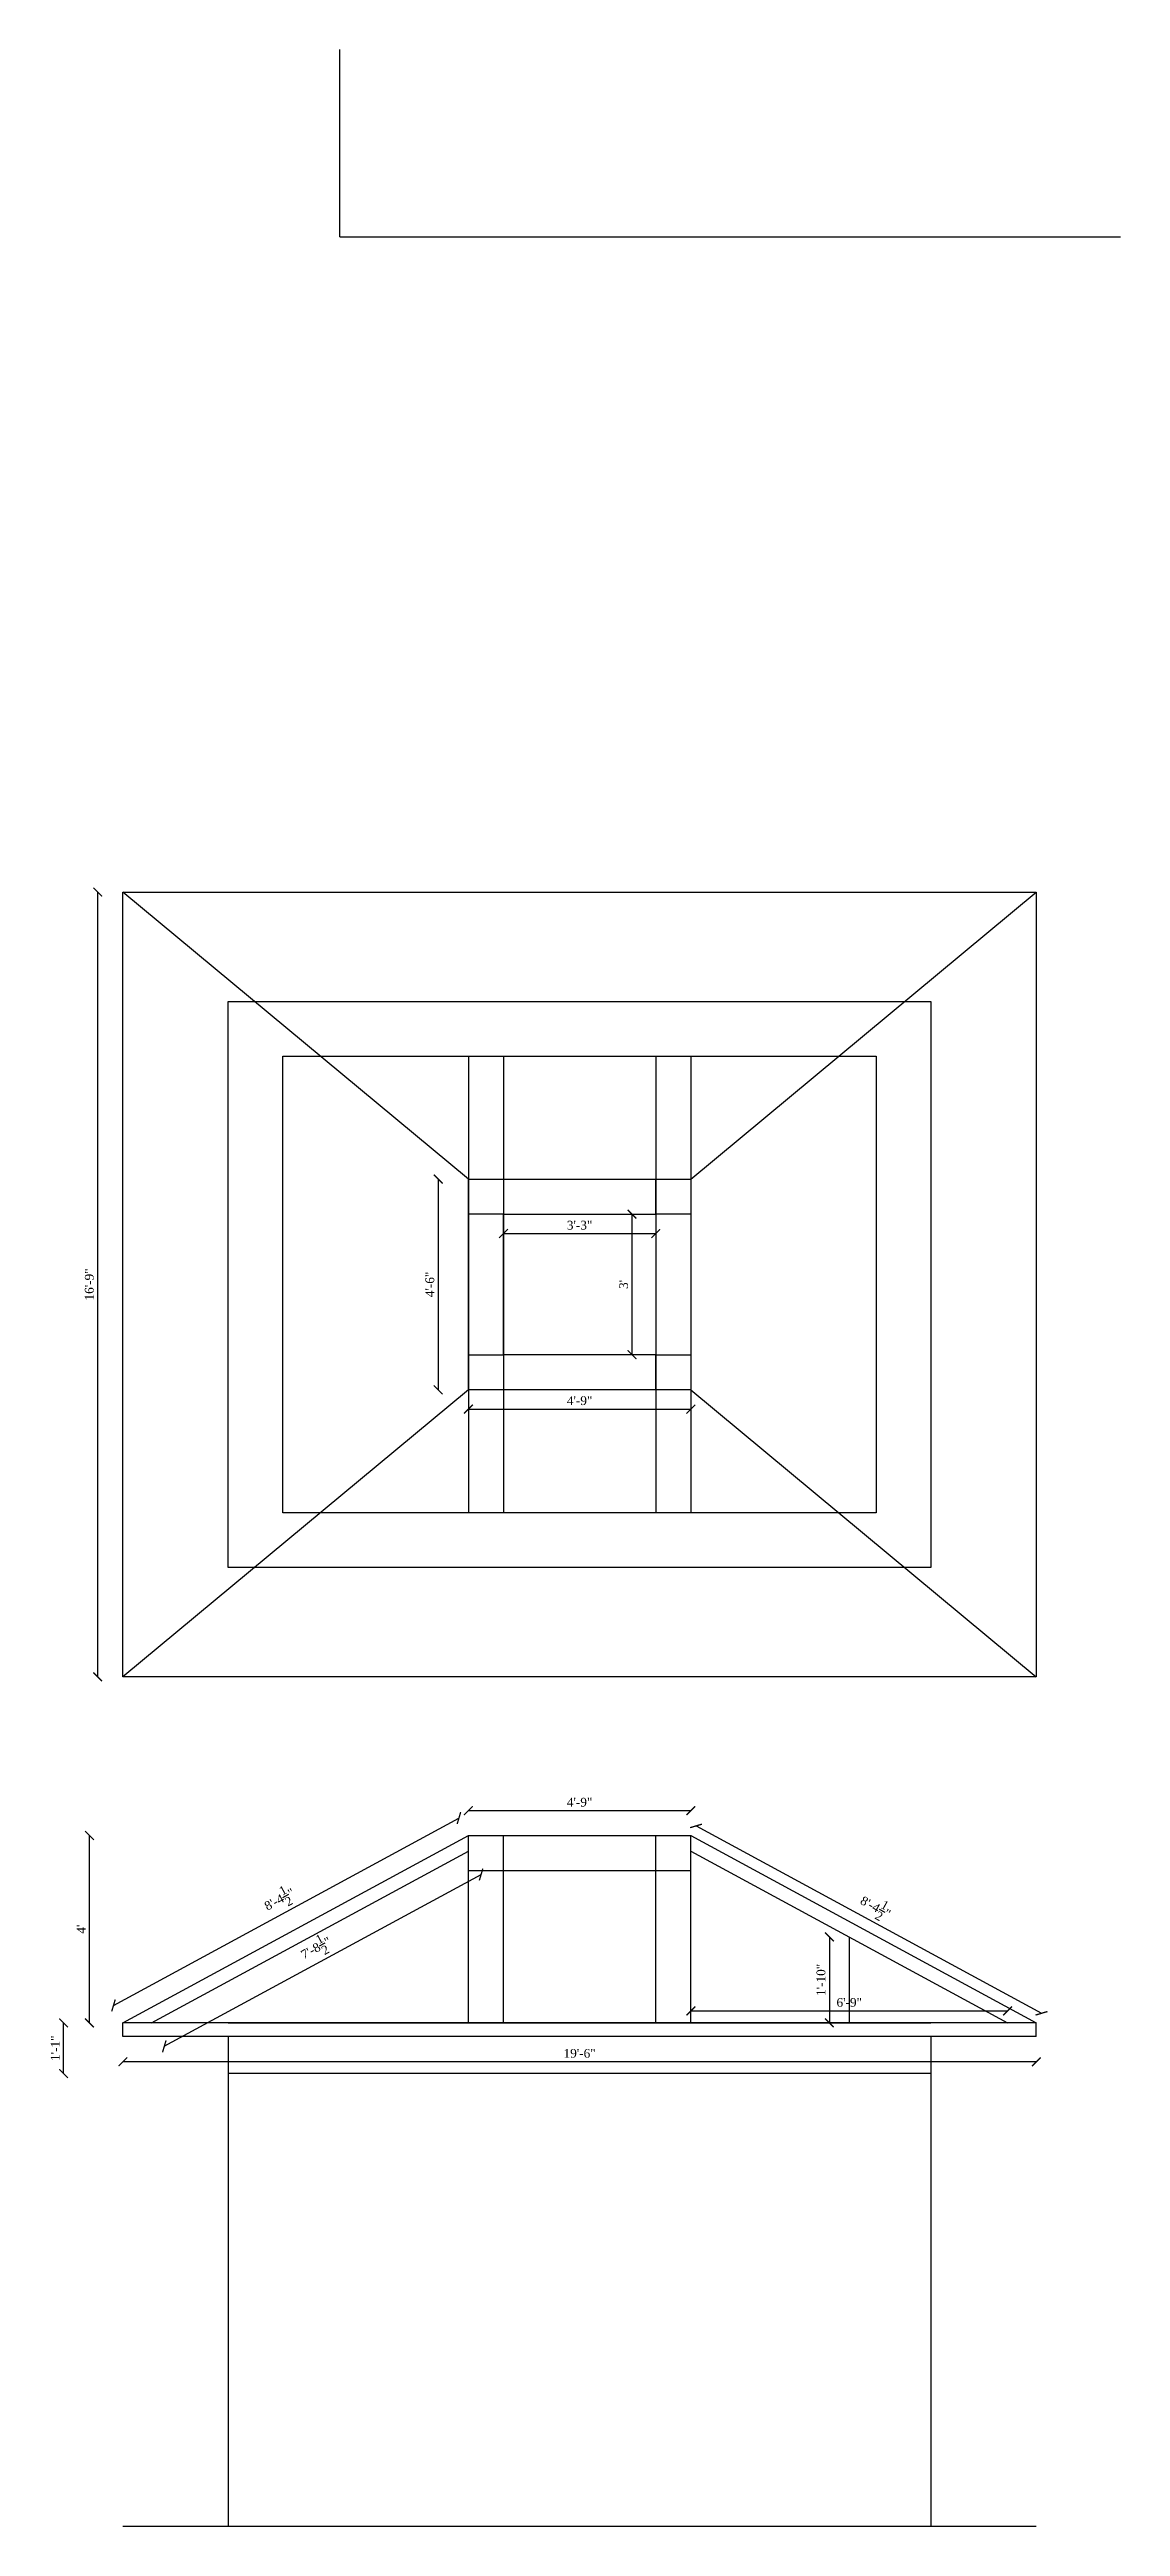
# Model space of a CAD drawing. Header units: inches. Extents: x 58262 to 68316, y -6134 to -3260.
# Drawn here: x 67634 to 67908, y -6133 to -5499 of the extents above; entities that cross this region are included whole.
import ezdxf

# ---------------------------------------------------------------- set-up
doc = ezdxf.new("R2010")
doc.units = ezdxf.units.IN
doc.header["$MEASUREMENT"] = 0
doc.layers.add('ELEVATION', color=6, linetype='Continuous', lineweight=30)
doc.styles.get("Standard").update_dxf_attribs({"font": 'times.ttf'})
doc.dimstyles.get("Standard").update_dxf_attribs({"dimtxt": 2.25, "dimasz": 2.25, "dimexe": 0.18, "dimexo": 0.0625, "dimgap": 1, "dimtad": 1, "dimdec": 1, "dimzin": 0, "dimdsep": 46, "dimlunit": 4, "dimtxsty": 'Standard', "dimblk": 'ARCHTICK', "dimcen": 0.09, "dimse1": 1, "dimse2": 1, "dimadec": 0, "dimazin": 0, "dimtfac": 1, "dimtdec": 1, "dimtofl": 0, "dimtmove": 0, "dimatfit": 3, "dimldrblk": 'ARCHTICK', "dimfxl": 1, "dimtolj": 1, "dimtzin": 0, "dimarcsym": 0})

msp = doc.modelspace()

# ---------------------------------------------------------------- blocks, each defined once
blk = doc.blocks.new('_ArchTick')
at = {"color": 0, "linetype": 'ByBlock', "const_width": 0.15}
blk.add_lwpolyline([(-0.5, -0.5), (0.5, 0.5)], dxfattribs=at)
blk = doc.blocks.new('*D984')
at = {"layer": 'Defpoints', "color": 0, "transparency": 16777216}
for p in [(67741.03, -5788.05), (67733.31, -5842.05), (67741.03, -5842.05)]:
    blk.add_point(p, dxfattribs=at)
at = {"layer": 'ELEVATION', "color": 0, "lineweight": -2, "transparency": 16777216}
blk.add_line((67733.31, -5788.05), (67733.31, -5842.05), dxfattribs=at)
at = {"layer": 'ELEVATION', "color": 0, "lineweight": -2, "transparency": 16777216, "xscale": 2.25, "yscale": 2.25, "zscale": 2.25}
for p, rotation in [((67733.31, -5788.05), 90), ((67733.31, -5842.05), 270)]:
    blk.add_blockref('_ArchTick', p, dxfattribs=dict(at, rotation=rotation))
at = {"layer": 'ELEVATION', "color": 0, "transparency": 16777216, "insert": (67731.17, -5815.05), "char_height": 2.25, "attachment_point": 5, "rotation": 90}
blk.add_mtext('\\A1;4\'-6"', dxfattribs=at)
blk = doc.blocks.new('*D985')
at = {"layer": 'Defpoints', "color": 0, "transparency": 16777216}
for p in [(67646.07, -5714.55), (67652.53, -5714.55), (67652.53, -5915.55)]:
    blk.add_point(p, dxfattribs=at)
at = {"layer": 'ELEVATION', "color": 0, "lineweight": -2, "transparency": 16777216}
blk.add_line((67646.07, -5915.55), (67646.07, -5714.55), dxfattribs=at)
at = {"layer": 'ELEVATION', "color": 0, "lineweight": -2, "transparency": 16777216, "xscale": 2.25, "yscale": 2.25, "zscale": 2.25}
for p, rotation in [((67646.07, -5714.55), 90), ((67646.07, -5915.55), 270)]:
    blk.add_blockref('_ArchTick', p, dxfattribs=dict(at, rotation=rotation))
at = {"layer": 'ELEVATION', "color": 0, "transparency": 16777216, "insert": (67643.92, -5815.05), "char_height": 2.25, "attachment_point": 5, "rotation": 90}
blk.add_mtext('\\A1;16\'-9"', dxfattribs=at)
blk = doc.blocks.new('*D986')
at = {"layer": 'Defpoints', "color": 0, "transparency": 16777216}
for p in [(67741.03, -5842.05), (67798.03, -5842.05), (67798.03, -5846.99)]:
    blk.add_point(p, dxfattribs=at)
at = {"layer": 'ELEVATION', "color": 0, "lineweight": -2, "transparency": 16777216}
blk.add_line((67741.03, -5846.99), (67798.03, -5846.99), dxfattribs=at)
at = {"layer": 'ELEVATION', "color": 0, "lineweight": -2, "transparency": 16777216, "xscale": 2.25, "yscale": 2.25, "zscale": 2.25, "rotation": 180}
blk.add_blockref('_ArchTick', (67741.03, -5846.99), dxfattribs=at)
at = {"layer": 'ELEVATION', "color": 0, "lineweight": -2, "transparency": 16777216, "xscale": 2.25, "yscale": 2.25, "zscale": 2.25}
blk.add_blockref('_ArchTick', (67798.03, -5846.99), dxfattribs=at)
at = {"layer": 'ELEVATION', "color": 0, "transparency": 16777216, "insert": (67769.53, -5844.84), "char_height": 2.25, "attachment_point": 5}
blk.add_mtext('\\A1;4\'-9"', dxfattribs=at)
blk = doc.blocks.new('*D990')
at = {"layer": 'Defpoints', "color": 0, "transparency": 16777216}
for p in [(67637.33, -6004.2), (67679.53, -6004.2), (67679.53, -6017.2)]:
    blk.add_point(p, dxfattribs=at)
at = {"layer": 'ELEVATION', "color": 0, "lineweight": -2, "transparency": 16777216}
blk.add_line((67637.33, -6017.2), (67637.33, -6004.2), dxfattribs=at)
at = {"layer": 'ELEVATION', "color": 0, "lineweight": -2, "transparency": 16777216, "xscale": 2.25, "yscale": 2.25, "zscale": 2.25}
for p, rotation in [((67637.33, -6004.2), 90), ((67637.33, -6017.2), 270)]:
    blk.add_blockref('_ArchTick', p, dxfattribs=dict(at, rotation=rotation))
at = {"layer": 'ELEVATION', "color": 0, "transparency": 16777216, "insert": (67635.2, -6010.7), "char_height": 2.25, "attachment_point": 5, "rotation": 90}
blk.add_mtext('\\A1;1\'-1"', dxfattribs=at)
blk = doc.blocks.new('*D991')
at = {"layer": 'Defpoints', "color": 0, "transparency": 16777216}
for p in [(67643.95, -5956.2), (67741.03, -5956.2), (67741.03, -6004.2)]:
    blk.add_point(p, dxfattribs=at)
at = {"layer": 'ELEVATION', "color": 0, "lineweight": -2, "transparency": 16777216}
blk.add_line((67643.95, -6004.2), (67643.95, -5956.2), dxfattribs=at)
at = {"layer": 'ELEVATION', "color": 0, "lineweight": -2, "transparency": 16777216, "xscale": 2.25, "yscale": 2.25, "zscale": 2.25}
for p, rotation in [((67643.95, -5956.2), 90), ((67643.95, -6004.2), 270)]:
    blk.add_blockref('_ArchTick', p, dxfattribs=dict(at, rotation=rotation))
at = {"layer": 'ELEVATION', "color": 0, "transparency": 16777216, "insert": (67641.83, -5980.2), "char_height": 2.25, "attachment_point": 5, "rotation": 90}
blk.add_mtext("\\A1;4'", dxfattribs=at)
blk = doc.blocks.new('*D992')
at = {"layer": 'Defpoints', "color": 0, "transparency": 16777216}
for p in [(67741.03, -5960.18), (67744.29, -5966.19), (67659.87, -6004.2)]:
    blk.add_point(p, dxfattribs=at)
at = {"layer": 'ELEVATION', "color": 0, "lineweight": -2, "transparency": 16777216}
blk.add_line((67663.13, -6010.21), (67744.29, -5966.19), dxfattribs=at)
at = {"layer": 'ELEVATION', "color": 0, "lineweight": -2, "transparency": 16777216, "xscale": 2.25, "yscale": 2.25, "zscale": 2.25}
for p, rotation in [((67744.29, -5966.19), 28.47420361006997), ((67663.13, -6010.21), 208.47420361007)]:
    blk.add_blockref('_ArchTick', p, dxfattribs=dict(at, rotation=rotation))
at = {"layer": 'ELEVATION', "color": 0, "transparency": 16777216, "insert": (67701.97, -5985), "char_height": 2.25, "attachment_point": 5, "rotation": 28.4742}
blk.add_mtext('\\A1;7\'-8{\\H1x;\\S1/2;}"', dxfattribs=at)
blk = doc.blocks.new('*D993')
at = {"layer": 'Defpoints', "color": 0, "transparency": 16777216}
for p in [(67738.61, -5951.74), (67741.03, -5956.2), (67652.53, -6004.2)]:
    blk.add_point(p, dxfattribs=at)
at = {"layer": 'ELEVATION', "color": 0, "lineweight": -2, "transparency": 16777216}
blk.add_line((67650.11, -5999.74), (67738.61, -5951.74), dxfattribs=at)
at = {"layer": 'ELEVATION', "color": 0, "lineweight": -2, "transparency": 16777216, "xscale": 2.25, "yscale": 2.25, "zscale": 2.25}
for p, rotation in [((67738.61, -5951.74), 28.47420361007437), ((67650.11, -5999.74), 208.4742036100744)]:
    blk.add_blockref('_ArchTick', p, dxfattribs=dict(at, rotation=rotation))
at = {"layer": 'ELEVATION', "color": 0, "transparency": 16777216, "insert": (67692.62, -5972.54), "char_height": 2.25, "attachment_point": 5, "rotation": 28.4742}
blk.add_mtext('\\A1;8\'-4{\\H1x;\\S1/2;}"', dxfattribs=at)
blk = doc.blocks.new('*D995')
at = {"layer": 'Defpoints', "color": 0, "transparency": 16777216}
for p in [(67798.03, -5956.2), (67887.86, -6001.75), (67886.53, -6004.2)]:
    blk.add_point(p, dxfattribs=at)
at = {"layer": 'ELEVATION', "color": 0, "lineweight": -2, "transparency": 16777216}
blk.add_line((67799.36, -5953.75), (67887.86, -6001.75), dxfattribs=at)
at = {"layer": 'ELEVATION', "color": 0, "lineweight": -2, "transparency": 16777216, "xscale": 2.25, "yscale": 2.25, "zscale": 2.25}
for p, rotation in [((67799.36, -5953.75), 151.5257963899216), ((67887.86, -6001.75), 331.5257963899216)]:
    blk.add_blockref('_ArchTick', p, dxfattribs=dict(at, rotation=rotation))
at = {"layer": 'ELEVATION', "color": 0, "transparency": 16777216, "insert": (67845.34, -5974.55), "char_height": 2.25, "attachment_point": 5, "rotation": 331.5258}
blk.add_mtext('\\A1;8\'-4{\\H1x;\\S1/2;}"', dxfattribs=at)
blk = doc.blocks.new('*D1004')
at = {"layer": 'Defpoints', "color": 0, "transparency": 16777216}
for p in [(67798.03, -5949.84), (67741.03, -5956.2), (67798.03, -5956.2)]:
    blk.add_point(p, dxfattribs=at)
at = {"layer": 'ELEVATION', "color": 0, "lineweight": -2, "transparency": 16777216}
blk.add_line((67741.03, -5949.84), (67798.03, -5949.84), dxfattribs=at)
at = {"layer": 'ELEVATION', "color": 0, "lineweight": -2, "transparency": 16777216, "xscale": 2.25, "yscale": 2.25, "zscale": 2.25, "rotation": 180}
blk.add_blockref('_ArchTick', (67741.03, -5949.84), dxfattribs=at)
at = {"layer": 'ELEVATION', "color": 0, "lineweight": -2, "transparency": 16777216, "xscale": 2.25, "yscale": 2.25, "zscale": 2.25}
blk.add_blockref('_ArchTick', (67798.03, -5949.84), dxfattribs=at)
at = {"layer": 'ELEVATION', "color": 0, "transparency": 16777216, "insert": (67769.53, -5947.69), "char_height": 2.25, "attachment_point": 5}
blk.add_mtext('\\A1;4\'-9"', dxfattribs=at)
blk = doc.blocks.new('*D1006')
at = {"layer": 'Defpoints', "color": 0, "transparency": 16777216}
for p in [(67652.53, -6007.7), (67886.53, -6007.7), (67652.53, -6014.17)]:
    blk.add_point(p, dxfattribs=at)
at = {"layer": 'ELEVATION', "color": 0, "lineweight": -2, "transparency": 16777216}
blk.add_line((67886.53, -6014.17), (67652.53, -6014.17), dxfattribs=at)
at = {"layer": 'ELEVATION', "color": 0, "lineweight": -2, "transparency": 16777216, "xscale": 2.25, "yscale": 2.25, "zscale": 2.25, "rotation": 180}
blk.add_blockref('_ArchTick', (67652.53, -6014.17), dxfattribs=at)
at = {"layer": 'ELEVATION', "color": 0, "lineweight": -2, "transparency": 16777216, "xscale": 2.25, "yscale": 2.25, "zscale": 2.25}
blk.add_blockref('_ArchTick', (67886.53, -6014.17), dxfattribs=at)
at = {"layer": 'ELEVATION', "color": 0, "transparency": 16777216, "insert": (67769.53, -6012.02), "char_height": 2.25, "attachment_point": 5}
blk.add_mtext('\\A1;19\'-6"', dxfattribs=at)
blk = doc.blocks.new('*D1008')
at = {"layer": 'Defpoints', "color": 0, "transparency": 16777216}
for p in [(67750.03, -5797.05), (67789.03, -5797.05), (67789.03, -5802.02)]:
    blk.add_point(p, dxfattribs=at)
at = {"layer": 'ELEVATION', "color": 0, "lineweight": -2, "transparency": 16777216}
blk.add_line((67750.03, -5802.02), (67789.03, -5802.02), dxfattribs=at)
at = {"layer": 'ELEVATION', "color": 0, "lineweight": -2, "transparency": 16777216, "xscale": 2.25, "yscale": 2.25, "zscale": 2.25, "rotation": 180}
blk.add_blockref('_ArchTick', (67750.03, -5802.02), dxfattribs=at)
at = {"layer": 'ELEVATION', "color": 0, "lineweight": -2, "transparency": 16777216, "xscale": 2.25, "yscale": 2.25, "zscale": 2.25}
blk.add_blockref('_ArchTick', (67789.03, -5802.02), dxfattribs=at)
at = {"layer": 'ELEVATION', "color": 0, "transparency": 16777216, "insert": (67769.53, -5799.88), "char_height": 2.25, "attachment_point": 5}
blk.add_mtext('\\A1;3\'-3"', dxfattribs=at)
blk = doc.blocks.new('*D1009')
at = {"layer": 'Defpoints', "color": 0, "transparency": 16777216}
for p in [(67789.03, -5797.05), (67782.95, -5833.05), (67789.03, -5833.05)]:
    blk.add_point(p, dxfattribs=at)
at = {"layer": 'ELEVATION', "color": 0, "lineweight": -2, "transparency": 16777216}
blk.add_line((67782.95, -5797.05), (67782.95, -5833.05), dxfattribs=at)
at = {"layer": 'ELEVATION', "color": 0, "lineweight": -2, "transparency": 16777216, "xscale": 2.25, "yscale": 2.25, "zscale": 2.25}
for p, rotation in [((67782.95, -5797.05), 90), ((67782.95, -5833.05), 270)]:
    blk.add_blockref('_ArchTick', p, dxfattribs=dict(at, rotation=rotation))
at = {"layer": 'ELEVATION', "color": 0, "transparency": 16777216, "insert": (67780.81, -5815.05), "char_height": 2.25, "attachment_point": 5, "rotation": 90}
blk.add_mtext("\\A1;3'", dxfattribs=at)
blk = doc.blocks.new('*D1010')
at = {"layer": 'Defpoints', "color": 0, "transparency": 16777216}
for p in [(67838.61, -5982.19), (67833.51, -6004.2), (67838.61, -6004.2)]:
    blk.add_point(p, dxfattribs=at)
at = {"layer": 'ELEVATION', "color": 0, "lineweight": -2, "transparency": 16777216}
blk.add_line((67833.51, -5982.19), (67833.51, -6004.2), dxfattribs=at)
at = {"layer": 'ELEVATION', "color": 0, "lineweight": -2, "transparency": 16777216, "xscale": 2.25, "yscale": 2.25, "zscale": 2.25}
for p, rotation in [((67833.51, -5982.19), 90), ((67833.51, -6004.2), 270)]:
    blk.add_blockref('_ArchTick', p, dxfattribs=dict(at, rotation=rotation))
at = {"layer": 'ELEVATION', "color": 0, "transparency": 16777216, "insert": (67831.37, -5993.19), "char_height": 2.25, "attachment_point": 5, "rotation": 90}
blk.add_mtext('\\A1;1\'-10"', dxfattribs=at)
blk = doc.blocks.new('*D1011')
at = {"layer": 'Defpoints', "color": 0, "transparency": 16777216}
for p in [(67879.19, -6001.13), (67798.03, -6004.2), (67879.19, -6004.2)]:
    blk.add_point(p, dxfattribs=at)
at = {"layer": 'ELEVATION', "color": 0, "lineweight": -2, "transparency": 16777216}
blk.add_line((67798.03, -6001.13), (67879.19, -6001.13), dxfattribs=at)
at = {"layer": 'ELEVATION', "color": 0, "lineweight": -2, "transparency": 16777216, "xscale": 2.25, "yscale": 2.25, "zscale": 2.25, "rotation": 180}
blk.add_blockref('_ArchTick', (67798.03, -6001.13), dxfattribs=at)
at = {"layer": 'ELEVATION', "color": 0, "lineweight": -2, "transparency": 16777216, "xscale": 2.25, "yscale": 2.25, "zscale": 2.25}
blk.add_blockref('_ArchTick', (67879.19, -6001.13), dxfattribs=at)
at = {"layer": 'ELEVATION', "color": 0, "transparency": 16777216, "insert": (67838.61, -5998.98), "char_height": 2.25, "attachment_point": 5}
blk.add_mtext('\\A1;6\'-9"', dxfattribs=at)

# ---------------------------------------------------------------- dimensions: what is measured, and where the dimension line sits
at = {"layer": 'ELEVATION'}
for base, p1, p2, picture, middle in [((67646.07, -5714.55), (67652.53, -5915.55), (67652.53, -5714.55), '*D985', (67643.92, -5815.05)), ((67733.31, -5842.05), (67741.03, -5788.05), (67741.03, -5842.05), '*D984', (67731.17, -5815.05)), ((67782.95, -5833.05), (67789.03, -5797.05), (67789.03, -5833.05), '*D1009', (67780.81, -5815.05)), ((67643.95, -5956.2), (67741.03, -6004.2), (67741.03, -5956.2), '*D991', (67641.83, -5980.2)), ((67833.51, -6004.2), (67838.61, -5982.19), (67838.61, -6004.2), '*D1010', (67831.37, -5993.19)), ((67637.33, -6004.2), (67679.53, -6017.2), (67679.53, -6004.2), '*D990', (67635.2, -6010.7))]:
    dim = msp.add_linear_dim(base=base, p1=p1, p2=p2, angle=90, dimstyle='Standard', dxfattribs=at)
    dim.commit()
    dim.dimension.update_dxf_attribs({"geometry": picture, "text_midpoint": middle})
for base, p1, p2, picture, middle in [((67789.03, -5802.02), (67750.03, -5797.05), (67789.03, -5797.05), '*D1008', (67769.53, -5799.88)), ((67798.03, -5846.99), (67741.03, -5842.05), (67798.03, -5842.05), '*D986', (67769.53, -5844.84)), ((67798.03, -5949.84), (67741.03, -5956.2), (67798.03, -5956.2), '*D1004', (67769.53, -5947.69)), ((67879.19, -6001.13), (67798.03, -6004.2), (67879.19, -6004.2), '*D1011', (67838.61, -5998.98)), ((67652.53, -6014.17), (67886.53, -6007.7), (67652.53, -6007.7), '*D1006', (67769.53, -6012.02))]:
    dim = msp.add_linear_dim(base=base, p1=p1, p2=p2, dimstyle='Standard', dxfattribs=at)
    dim.commit()
    dim.dimension.update_dxf_attribs({"geometry": picture, "text_midpoint": middle})
for p1, p2, distance, picture, middle in [((67652.53, -6004.2), (67741.03, -5956.2), 5.07, '*D993', (67692.62, -5972.54)), ((67798.03, -5956.2), (67886.53, -6004.2), 2.79, '*D995', (67845.34, -5974.55)), ((67659.87, -6004.2), (67741.03, -5960.18), -6.84, '*D992', (67701.97, -5985))]:
    dim = msp.add_aligned_dim(p1=p1, p2=p2, distance=distance, dimstyle='Standard', dxfattribs=at)
    dim.commit()
    dim.dimension.update_dxf_attribs({"geometry": picture, "text_midpoint": middle})

# ---------------------------------------------------------------- linework, layer by layer
at = {"layer": 'ELEVATION'}
for p, q in [((67708.09, -5546.73), (67708.09, -5498.73)), ((67708.09, -5546.73), (67908.09, -5546.73)), ((67741.03, -5788.05), (67652.53, -5714.55)), ((67798.03, -5788.05), (67886.53, -5714.55)), ((67741.03, -5756.55), (67741.03, -5873.55)), ((67750.03, -5756.55), (67750.03, -5873.55)), ((67789.03, -5756.55), (67789.03, -5873.55)), ((67798.03, -5756.55), (67798.03, -5873.55)), ((67741.03, -5842.05), (67652.53, -5915.55)), ((67798.03, -5842.05), (67886.53, -5915.55)), ((67652.53, -6004.2), (67741.03, -5956.2)), ((67741.03, -6004.2), (67741.03, -5956.2)), ((67741.03, -5956.2), (67798.03, -5956.2)), ((67750.03, -6004.2), (67750.03, -5956.2)), ((67789.03, -6004.2), (67789.03, -5956.2)), ((67798.03, -6004.2), (67798.03, -5956.2)), ((67798.03, -5956.2), (67886.53, -6004.2)), ((67659.87, -6004.2), (67741.03, -5960.18)), ((67798.03, -5960.18), (67879.19, -6004.2)), ((67741.03, -5965.2), (67798.03, -5965.2)), ((67838.61, -5982.19), (67838.61, -6004.2)), ((67886.53, -6004.2), (67652.53, -6004.2)), ((67652.53, -6007.7), (67652.53, -6004.2)), ((67886.53, -6007.7), (67652.53, -6007.7)), ((67679.53, -6004.2), (67859.53, -6004.2)), ((67679.53, -6007.7), (67679.53, -6133.2)), ((67859.53, -6007.7), (67859.53, -6133.2)), ((67886.53, -6007.7), (67886.53, -6004.2)), ((67859.53, -6017.2), (67679.53, -6017.2)), ((67886.53, -6133.2), (67652.53, -6133.2))]:
    msp.add_line(p, q, dxfattribs=at)
for points in [[(67886.53, -5915.55), (67652.53, -5915.55), (67652.53, -5714.55), (67886.53, -5714.55)], [(67859.53, -5887.55), (67679.53, -5887.55), (67679.53, -5742.55), (67859.53, -5742.55)], [(67845.53, -5873.55), (67693.53, -5873.55), (67693.53, -5756.55), (67845.53, -5756.55)], [(67741.03, -5788.05), (67750.03, -5788.05), (67750.03, -5797.05), (67741.03, -5797.05)], [(67741.03, -5788.05), (67798.03, -5788.05), (67798.03, -5842.05), (67741.03, -5842.05)], [(67789.03, -5788.05), (67798.03, -5788.05), (67798.03, -5797.05), (67789.03, -5797.05)], [(67750.03, -5797.05), (67789.03, -5797.05), (67789.03, -5833.05), (67750.03, -5833.05)], [(67741.03, -5833.05), (67750.03, -5833.05), (67750.03, -5842.05), (67741.03, -5842.05)], [(67789.03, -5833.05), (67798.03, -5833.05), (67798.03, -5842.05), (67789.03, -5842.05)]]:
    msp.add_lwpolyline(points, close=True, dxfattribs=at)

msp.set_redraw_order([(e.dxf.handle, doc.entitydb.next_handle()) for e in msp.query("TEXT MTEXT ATTDEF DIMENSION ARC_DIMENSION")])  # texts and dimensions are drawn at this point

doc.saveas('drawing.dxf')
